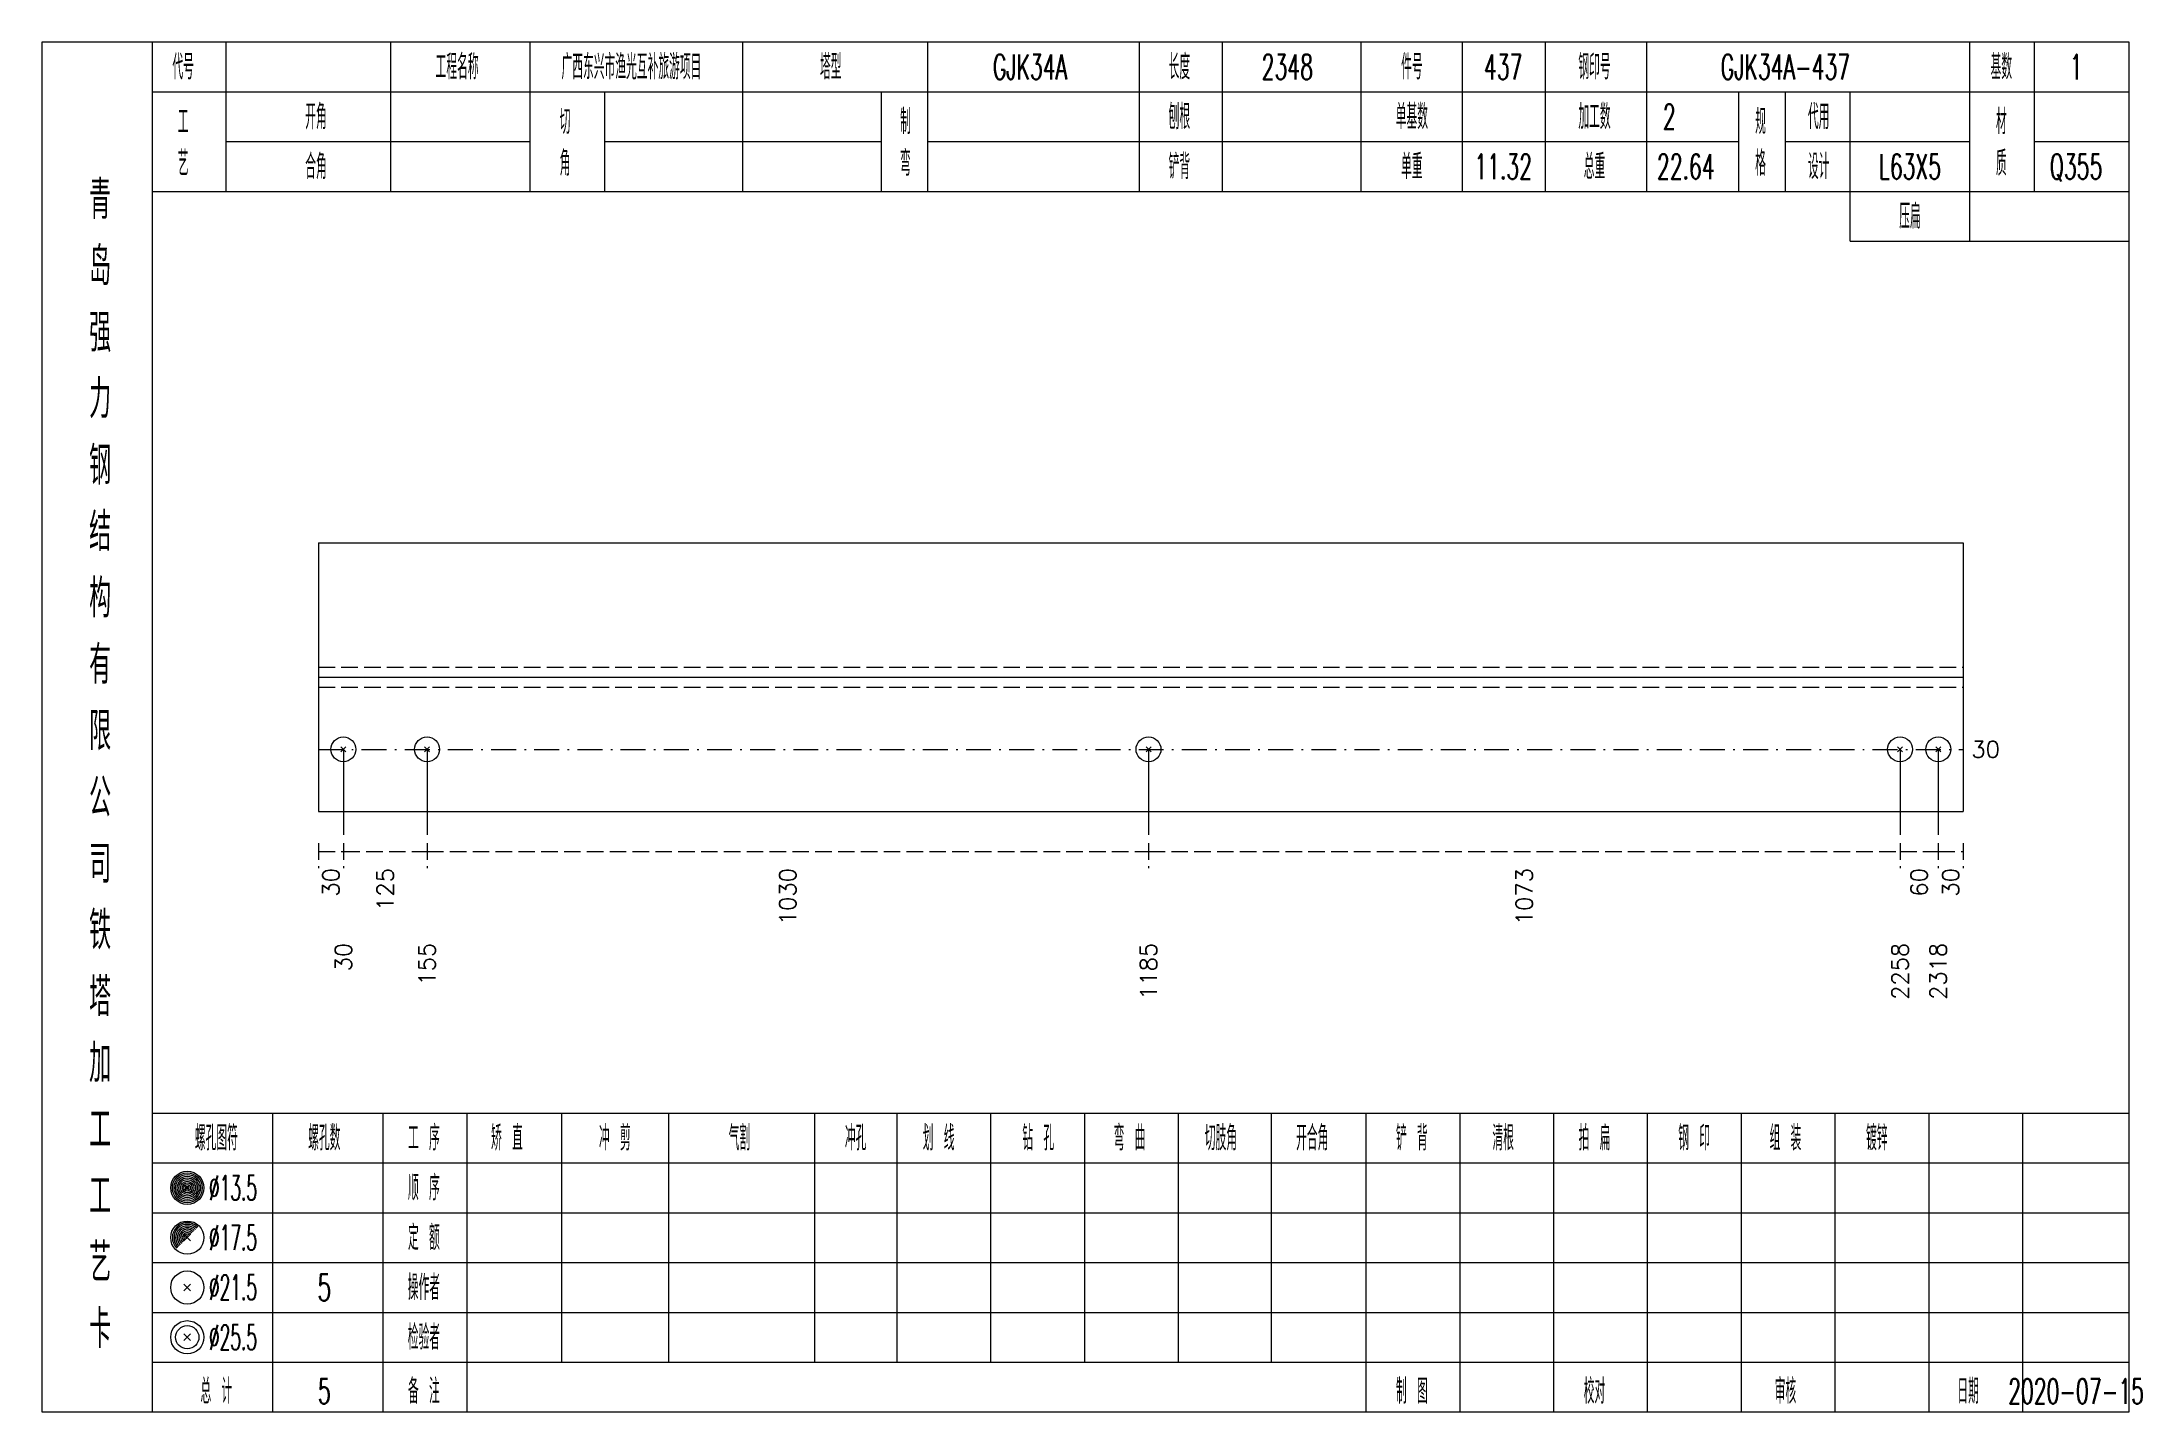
# Model space of a CAD drawing. Extents: x 0 to 2606, y -377 to 6479.
# Drawn here: x 1045.6 to 1298.5, y 4725 to 4890 of the extents above; entities that cross this region are included whole.
import ezdxf
from ezdxf.enums import TextEntityAlignment as Align

# ---------------------------------------------------------------- set-up
doc = ezdxf.new("R2010")
doc.units = 0
doc.header["$MEASUREMENT"] = 0
doc.linetypes.add('一点画线', pattern=[5.2, 3, -1, 0.2, -1])
doc.linetypes.add('虚线', pattern=[2.75, 2, -0.75])
doc.layers.get('0').update_dxf_attribs({"linetype": 'CONTINUOUS', "lineweight": 25})
doc.layers.add('1', color=7, linetype='CONTINUOUS', lineweight=25)
doc.layers.add('4', color=7, linetype='CONTINUOUS', lineweight=25)
doc.styles.get("Standard").update_dxf_attribs({"font": 'simplex.shx', "width": 0.7, "height": 3, "bigfont": 'gbhzfs.shx'})

msp = doc.modelspace()

# ---------------------------------------------------------------- texts
at = {"color": 7, "linetype": 'Continuous', "lineweight": 13}
msp.add_text('30', height=2, dxfattribs=at).set_placement((1278, 4804.81), align=Align.MIDDLE_LEFT)
at = {"color": 8, "linetype": 'Continuous', "lineweight": 9}
for s, p in [('30', (1080.4, 4790.5)), ('125', (1086.94, 4790.5)), ('1030', (1135.43, 4790.5)), ('1073', (1224.14, 4790.5)), ('60', (1271.7, 4790.5)), ('30', (1275.5, 4790.5))]:
    msp.add_text(s, height=2, rotation=90, dxfattribs=at).set_placement(p, align=Align.MIDDLE_RIGHT)
at = {"layer": '1', "color": 7, "linetype": 'Continuous', "lineweight": 13}
for s, p in [('30', (1081.9, 4781.5)), ('155', (1091.98, 4781.5)), ('1185', (1178.88, 4781.5)), ('2258', (1269.41, 4781.5)), ('2318', (1274, 4781.5))]:
    msp.add_text(s, height=2, rotation=90, dxfattribs=at).set_placement(p, align=Align.MIDDLE_RIGHT)
at = {"layer": '4', "color": 1, "linetype": 'Continuous', "lineweight": 13}
for s, height, width, p in [('代号', 3, 0.6, (1062.6, 4887)), ('工程名称', 3, 0.6, (1095.6, 4887)), ('广西东兴市渔光互补旅游项目', 3, 0.6, (1116.6, 4887)), ('塔型', 3, 0.6, (1140.6, 4887)), ('GJK34A', 3, 0.6, (1164.6, 4887)), ('长度', 3, 0.6, (1182.6, 4887)), ('2348', 3, 0.6, (1195.6, 4887)), ('件号', 3, 0.6, (1210.6, 4887)), ('437', 3, 0.6, (1221.6, 4887)), ('钢印号', 3, 0.6, (1232.6, 4887)), ('GJK34A-437', 3, 0.6, (1255.6, 4887)), ('基数', 3, 0.6, (1281.6, 4887)), ('1', 3, 0.6, (1290.6, 4887)), ('开角', 3, 0.6, (1078.6, 4881)), ('切', 3, 0.6, (1108.6, 4880.4)), ('制', 3, 0.6, (1149.6, 4880.4)), ('刨根', 3, 0.6, (1182.6, 4881)), ('单基数', 3, 0.6, (1210.6, 4881)), ('加工数', 3, 0.6, (1232.6, 4881)), ('2', 3, 0.6, (1241.6, 4881)), ('规', 3, 0.6, (1252.6, 4880.4)), ('代用', 3, 0.6, (1259.6, 4881)), ('材', 3, 0.6, (1281.6, 4880.4)), ('工', 3, 0.6, (1062.6, 4880.4)), ('艺', 3, 0.6, (1062.6, 4875.4)), ('合角', 3, 0.6, (1078.6, 4875)), ('角', 3, 0.6, (1108.6, 4875.4)), ('弯', 3, 0.6, (1149.6, 4875.4)), ('铲背', 3, 0.6, (1182.6, 4875)), ('单重', 3, 0.6, (1210.6, 4875)), ('总重', 3, 0.6, (1232.6, 4875)), ('格', 3, 0.6, (1252.6, 4875.4)), ('设计', 3, 0.6, (1259.6, 4875)), ('质', 3, 0.6, (1281.6, 4875.4)), ('11.32', 3, 0.6, (1221.6, 4875)), ('22.64', 3, 0.6, (1243.6, 4875)), ('L63X5', 3, 0.6, (1270.6, 4875)), ('Q355', 3, 0.6, (1290.6, 4875)), ('青', 4.6, 0.8, (1052.6, 4871)), ('压扁', 3, 0.6, (1270.6, 4869)), ('岛', 4.6, 0.8, (1052.6, 4863)), ('强', 4.6, 0.8, (1052.6, 4855)), ('力', 4.6, 0.8, (1052.6, 4847)), ('钢', 4.6, 0.8, (1052.6, 4839)), ('结', 4.6, 0.8, (1052.6, 4831)), ('构', 4.6, 0.8, (1052.6, 4823)), ('有', 4.6, 0.8, (1052.6, 4815)), ('限', 4.6, 0.8, (1052.6, 4807)), ('公', 4.6, 0.8, (1052.6, 4799)), ('司', 4.6, 0.8, (1052.6, 4791)), ('铁', 4.6, 0.8, (1052.6, 4783)), ('塔', 4.6, 0.8, (1052.6, 4775)), ('加', 4.6, 0.8, (1052.6, 4767)), ('工', 4.6, 0.8, (1052.6, 4759)), ('螺孔图符', 3, 0.6, (1066.6, 4758)), ('螺孔数', 3, 0.6, (1079.6, 4758)), ('工 序', 3, 0.6, (1091.6, 4758)), ('矫 直', 3, 0.6, (1101.6, 4758)), ('冲 剪', 3, 0.6, (1114.6, 4758)), ('气割', 3, 0.6, (1129.6, 4758)), ('冲孔', 3, 0.6, (1143.6, 4758)), ('划 线', 3, 0.6, (1153.6, 4758)), ('钻 孔', 3, 0.6, (1165.6, 4758)), ('弯 曲', 3, 0.6, (1176.6, 4758)), ('切肢角', 3, 0.6, (1187.6, 4758)), ('开合角', 3, 0.6, (1198.6, 4758)), ('铲 背', 3, 0.6, (1210.6, 4758)), ('清根', 3, 0.6, (1221.6, 4758)), ('拍 扁', 3, 0.6, (1232.6, 4758)), ('钢 印', 3, 0.6, (1244.6, 4758)), ('组 装', 3, 0.6, (1255.6, 4758)), ('镀锌', 3, 0.6, (1266.6, 4758)), ('工', 4.6, 0.8, (1052.6, 4751)), ('%%C13.5', 3, 0.5, (1068.6, 4752)), ('顺 序', 3, 0.6, (1091.6, 4752)), ('定 额', 3, 0.6, (1091.6, 4746)), ('艺', 4.6, 0.8, (1052.6, 4743)), ('%%C17.5', 3, 0.5, (1068.6, 4746)), ('%%C21.5', 3, 0.5, (1068.6, 4740)), ('5', 3.2, 0.6, (1079.6, 4740)), ('操作者', 3, 0.6, (1091.6, 4740)), ('卡', 4.6, 0.8, (1052.6, 4735)), ('%%C25.5', 3, 0.5, (1068.6, 4734)), ('检验者', 3, 0.6, (1091.6, 4734)), ('总 计', 3, 0.6, (1066.6, 4727.5)), ('5', 3, 0.6, (1079.6, 4727.5)), ('备 注', 3, 0.6, (1091.6, 4727.5)), ('制 图', 3, 0.6, (1210.6, 4727.5)), ('校对', 3, 0.6, (1232.6, 4727.5)), ('审核', 3, 0.6, (1255.6, 4727.5)), ('日期', 3, 0.6, (1277.6, 4727.5)), ('2020-07-15', 3, 0.6, (1290.6, 4727.5))]:
    msp.add_text(s, height=height, dxfattribs=dict(at, width=width)).set_placement(p, align=Align.MIDDLE_CENTER)

# ---------------------------------------------------------------- linework, layer by layer
at = {"color": 7, "linetype": 'Continuous', "lineweight": 18}
for p, q in [((1078.9, 4829.69), (1078.9, 4797.31)), ((1078.9, 4829.69), (1277, 4829.69)), ((1277, 4829.69), (1277, 4797.31)), ((1078.9, 4813.5), (1277, 4813.5))]:
    msp.add_line(p, q, dxfattribs=at)
at = {"color": 1, "linetype": '虚线', "lineweight": 18}
for p, q in [((1078.9, 4814.69), (1277, 4814.69)), ((1078.9, 4812.31), (1277, 4812.31))]:
    msp.add_line(p, q, dxfattribs=at)
at = {"color": 3, "linetype": '一点画线', "lineweight": 13}
msp.add_line((1078.9, 4804.81), (1277, 4804.81), dxfattribs=at)
at = {"color": 7, "linetype": 'Continuous', "lineweight": 13}
for p, q in [((1081.9, 4804.81), (1081.9, 4794.5)), ((1091.98, 4804.81), (1091.98, 4794.5)), ((1178.88, 4804.81), (1178.88, 4794.5)), ((1269.41, 4804.81), (1269.41, 4794.5)), ((1274, 4804.81), (1274, 4794.5))]:
    msp.add_line(p, q, dxfattribs=at)
at = {"color": 8, "linetype": '虚线', "lineweight": 9}
for p, q in [((1078.9, 4793.5), (1078.9, 4790.5)), ((1081.9, 4793.5), (1081.9, 4790.5)), ((1081.9, 4793.5), (1081.9, 4790.5)), ((1091.98, 4793.5), (1091.98, 4790.5)), ((1091.98, 4793.5), (1091.98, 4790.5)), ((1178.88, 4793.5), (1178.88, 4790.5)), ((1178.88, 4793.5), (1178.88, 4790.5)), ((1269.41, 4793.5), (1269.41, 4790.5)), ((1269.41, 4793.5), (1269.41, 4790.5)), ((1274, 4793.5), (1274, 4790.5)), ((1274, 4793.5), (1274, 4790.5)), ((1277, 4793.5), (1277, 4790.5)), ((1078.9, 4792.5), (1081.9, 4792.5)), ((1081.9, 4792.5), (1091.98, 4792.5)), ((1091.98, 4792.5), (1178.88, 4792.5)), ((1178.88, 4792.5), (1269.41, 4792.5)), ((1269.41, 4792.5), (1274, 4792.5)), ((1274, 4792.5), (1277, 4792.5))]:
    msp.add_line(p, q, dxfattribs=at)
at = {"layer": '1', "color": 7, "linetype": 'Continuous', "lineweight": 13}
for p, q in [((1081.6, 4804.51), (1082.2, 4805.11)), ((1082.2, 4804.51), (1081.6, 4805.11)), ((1091.68, 4804.51), (1092.28, 4805.11)), ((1092.28, 4804.51), (1091.68, 4805.11)), ((1178.58, 4804.51), (1179.18, 4805.11)), ((1179.18, 4804.51), (1178.58, 4805.11)), ((1269.11, 4804.51), (1269.71, 4805.11)), ((1269.71, 4804.51), (1269.11, 4805.11)), ((1273.7, 4804.51), (1274.3, 4805.11)), ((1274.3, 4804.51), (1273.7, 4805.11))]:
    msp.add_line(p, q, dxfattribs=at)
at = {"layer": '1', "color": 7, "linetype": 'Continuous', "lineweight": 18}
msp.add_line((1078.9, 4797.31), (1277, 4797.31), dxfattribs=at)
at = {"layer": '1', "color": 7, "linetype": 'Continuous', "lineweight": 13}
for centre in [(1081.9, 4804.81), (1091.98, 4804.81), (1178.88, 4804.81), (1269.41, 4804.81), (1274, 4804.81)]:
    msp.add_circle(centre, 1.5, dxfattribs=at)
at = {"layer": '4', "color": 1, "linetype": 'Continuous', "lineweight": 18}
for p, q in [((1058.9, 4725), (1058.9, 4890)), ((1067.8, 4872), (1067.8, 4890)), ((1087.6, 4872), (1087.6, 4890)), ((1104.4, 4872), (1104.4, 4890)), ((1130, 4872), (1130, 4890)), ((1152.3, 4872), (1152.3, 4890)), ((1177.8, 4872), (1177.8, 4890)), ((1187.8, 4872), (1187.8, 4890)), ((1204.5, 4872), (1204.5, 4890)), ((1216.7, 4872), (1216.7, 4890)), ((1226.7, 4872), (1226.7, 4890)), ((1238.9, 4872), (1238.9, 4890)), ((1277.8, 4866), (1277.8, 4890)), ((1285.6, 4872), (1285.6, 4890)), ((1058.9, 4884), (1297, 4884)), ((1113.4, 4872), (1113.4, 4884)), ((1146.7, 4872), (1146.7, 4884)), ((1250, 4872), (1250, 4884)), ((1255.6, 4872), (1255.6, 4884)), ((1263.4, 4866), (1263.4, 4884)), ((1067.8, 4878), (1104.4, 4878)), ((1113.4, 4878), (1146.7, 4878)), ((1152.3, 4878), (1250, 4878)), ((1255.6, 4878), (1277.8, 4878)), ((1285.6, 4878), (1297, 4878)), ((1058.9, 4872), (1297, 4872)), ((1263.4, 4866), (1297, 4866)), ((1058.9, 4761), (1297, 4761)), ((1073.4, 4725), (1073.4, 4761)), ((1086.7, 4725), (1086.7, 4761)), ((1096.8, 4725), (1096.8, 4761)), ((1108.2, 4731), (1108.2, 4761)), ((1121.1, 4731), (1121.1, 4761)), ((1138.7, 4731), (1138.7, 4761)), ((1148.6, 4731), (1148.6, 4761)), ((1159.9, 4731), (1159.9, 4761)), ((1171.2, 4731), (1171.2, 4761)), ((1182.5, 4731), (1182.5, 4761)), ((1193.7, 4731), (1193.7, 4761)), ((1205.1, 4731), (1205.1, 4761)), ((1216.4, 4731), (1216.4, 4761)), ((1227.7, 4731), (1227.7, 4761)), ((1239, 4731), (1239, 4761)), ((1250.3, 4731), (1250.3, 4761)), ((1261.6, 4731), (1261.6, 4761)), ((1272.9, 4731), (1272.9, 4761)), ((1284.2, 4731), (1284.2, 4761)), ((1058.9, 4755), (1297, 4755)), ((1058.9, 4749), (1297, 4749)), ((1058.9, 4743), (1297, 4743)), ((1058.9, 4737), (1297, 4737)), ((1058.9, 4731), (1297, 4731)), ((1205.1, 4725), (1205.1, 4731)), ((1216.4, 4725), (1216.4, 4731)), ((1227.7, 4725), (1227.7, 4731)), ((1239, 4725), (1239, 4731)), ((1250.3, 4725), (1250.3, 4731)), ((1261.6, 4725), (1261.6, 4731)), ((1272.9, 4725), (1272.9, 4731)), ((1284.2, 4725), (1284.2, 4731))]:
    msp.add_line(p, q, dxfattribs=at)
at = {"layer": '4', "color": 7, "linetype": 'Continuous', "lineweight": 13}
for p, q in [((1062.9, 4751.8), (1063.3, 4752.2)), ((1063.3, 4751.8), (1062.9, 4752.2)), ((1062.7, 4739.6), (1063.5, 4740.4)), ((1063.5, 4739.6), (1062.7, 4740.4)), ((1062.7, 4733.6), (1063.5, 4734.4)), ((1063.5, 4733.6), (1062.7, 4734.4))]:
    msp.add_line(p, q, dxfattribs=at)
at = {"layer": '4', "color": 7, "linetype": 'Continuous', "lineweight": 0}
for p, q in [((1062.7, 4745.6), (1063.5, 4746.4)), ((1062.7, 4746.4), (1063.5, 4745.6))]:
    msp.add_line(p, q, dxfattribs=at)
at = {"layer": '4', "color": 1, "linetype": 'Continuous', "lineweight": 18}
msp.add_lwpolyline([(1045.6, 4890), (1045.6, 4725), (1297, 4725), (1297, 4890)], close=True, dxfattribs=at)
at = {"layer": '4', "color": 7, "linetype": 'Continuous', "lineweight": 13}
for centre, radius in [((1063.1, 4752), 2), ((1063.1, 4752), 1.8), ((1063.1, 4752), 1.6), ((1063.1, 4752), 1.4), ((1063.1, 4752), 1.2), ((1063.1, 4752), 1), ((1063.1, 4752), 0.8), ((1063.1, 4752), 0.6), ((1063.1, 4752), 0.4), ((1063.1, 4752), 0.2), ((1063.1, 4746), 2), ((1063.1, 4740), 2), ((1063.1, 4734), 2), ((1063.1, 4734), 1.4)]:
    msp.add_circle(centre, radius, dxfattribs=at)
for radius in [1.8, 1.6, 1.4, 1.2, 1, 0.8, 0.6, 0.4, 0.2]:
    msp.add_arc((1063.1, 4746), radius, 45, 225, dxfattribs=at)

msp.set_redraw_order([(e.dxf.handle, doc.entitydb.next_handle()) for e in msp.query("TEXT MTEXT ATTDEF DIMENSION ARC_DIMENSION")])  # texts and dimensions are drawn at this point

doc.saveas('drawing.dxf')
